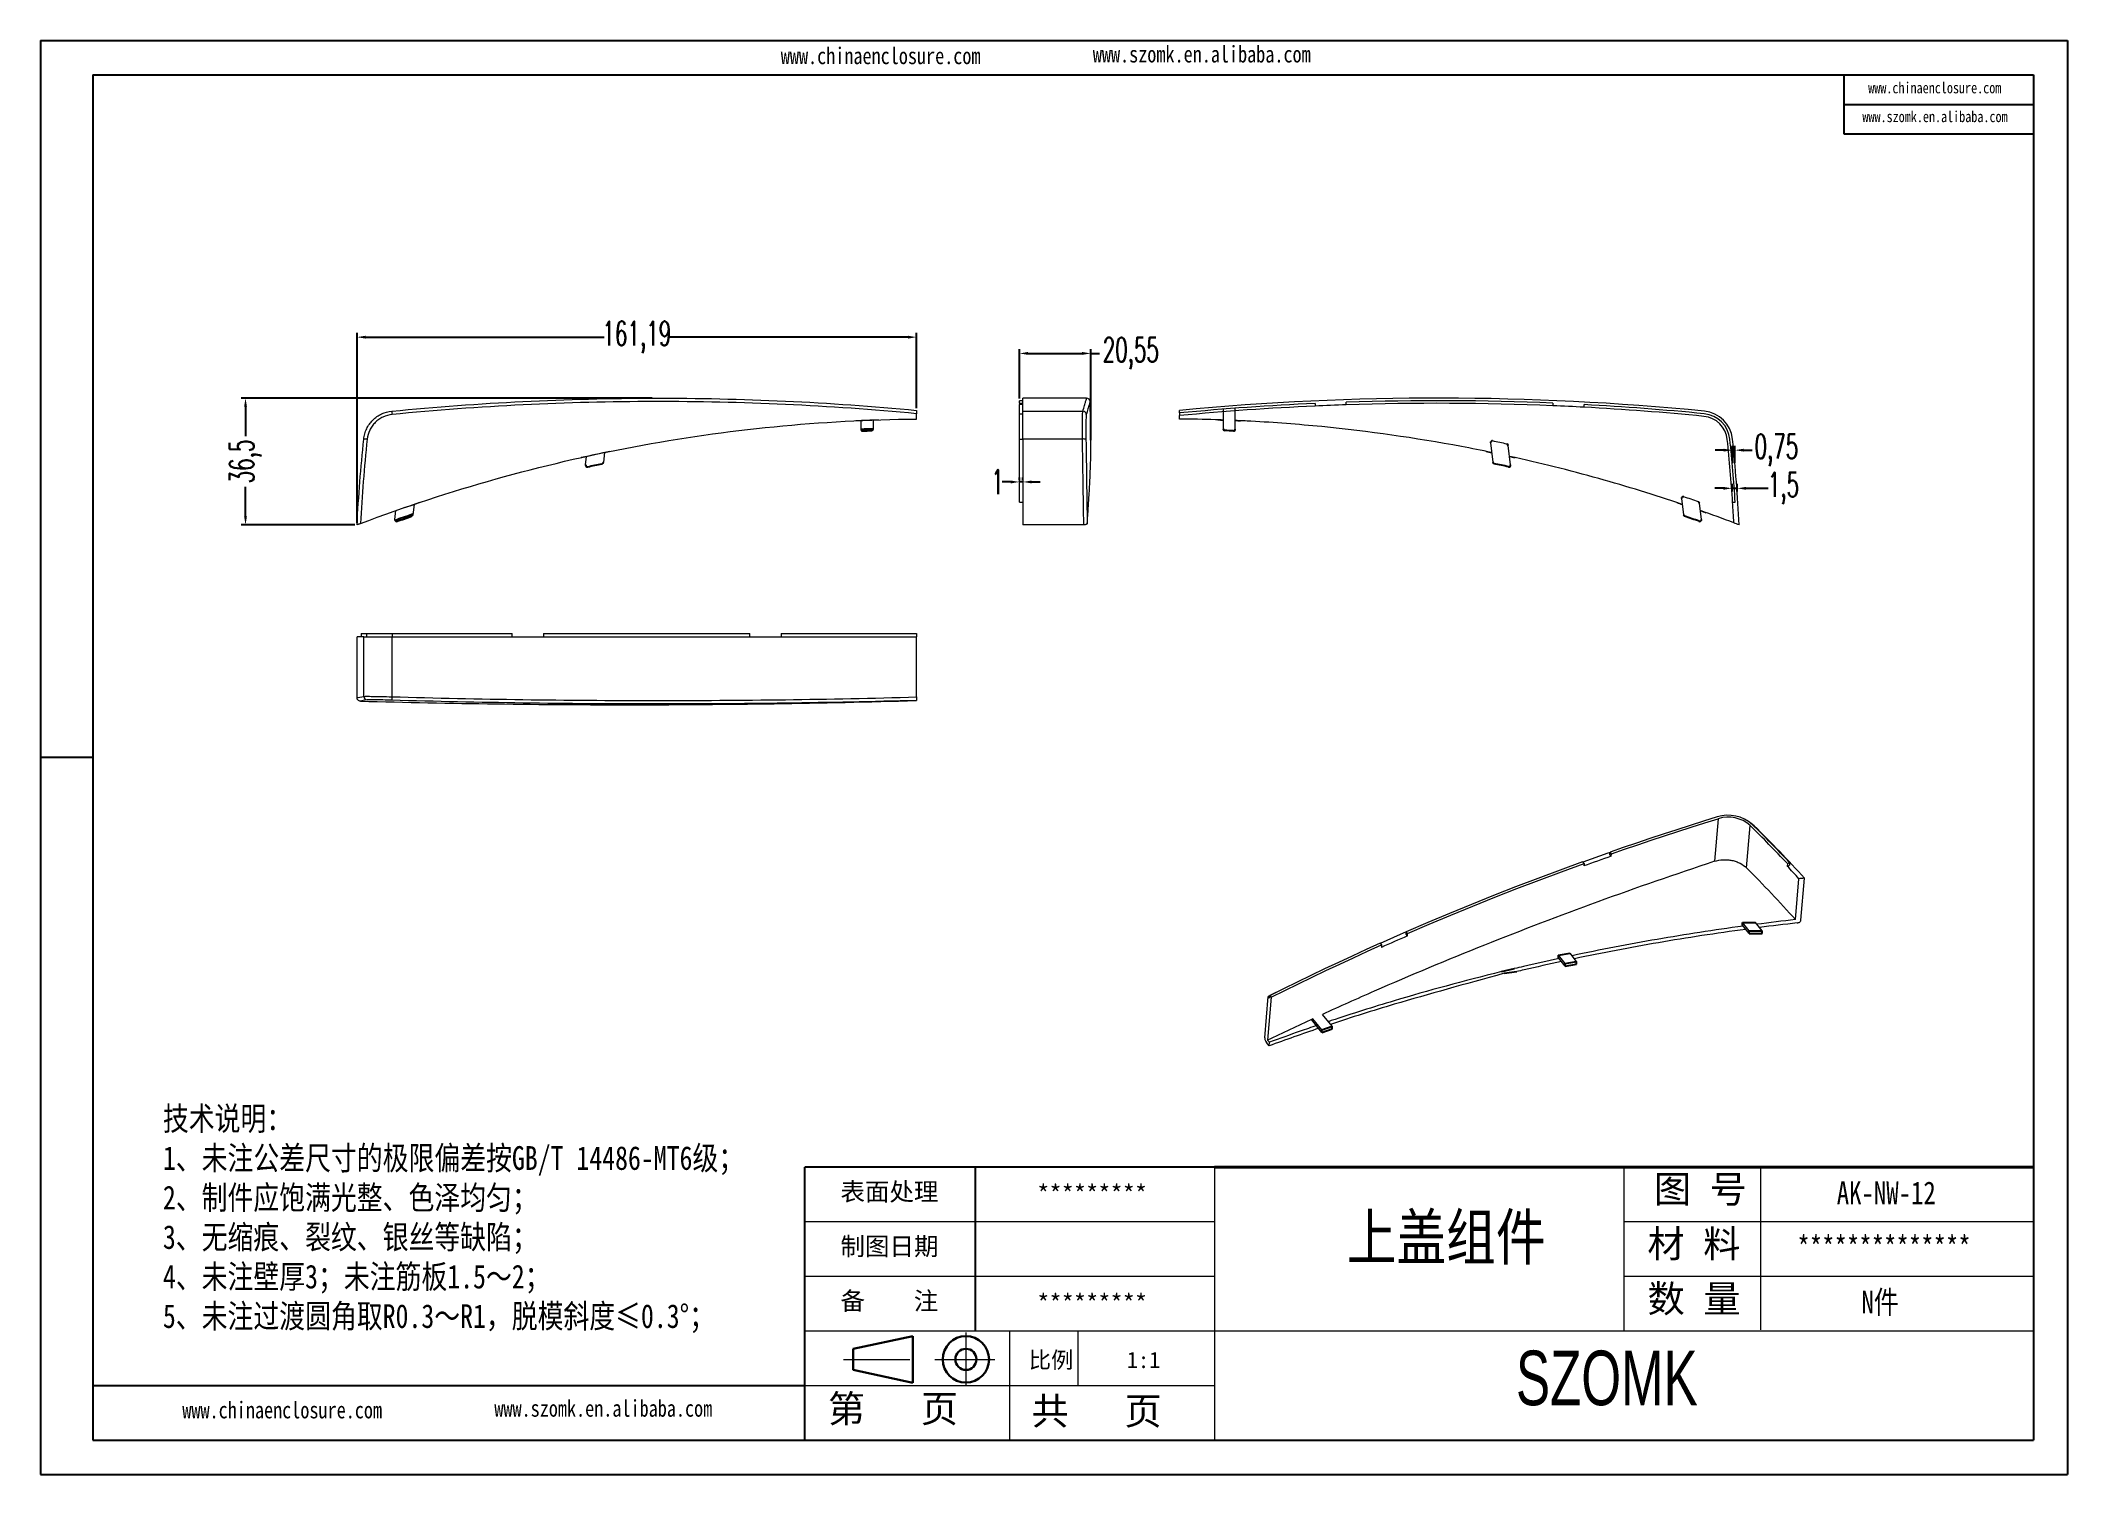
# Model space of a CAD drawing. Header units: inches. Extents: x 2104 to 4068, y 410 to 823.
# Drawn here: x 3484 to 4068, y 410 to 823 of the extents above; entities that cross this region are included whole.
import ezdxf

# ---------------------------------------------------------------- set-up
doc = ezdxf.new("R2010")
doc.units = ezdxf.units.IN
doc.linetypes.add('CENTER2', pattern=[28.575, 19.05, -3.175, 3.175, -3.175])
doc.layers.add('文字', color=81, linetype='Continuous')
for name, color, linetype, lineweight in [('粗实线', 7, 'Continuous', 30), ('细实线', 3, 'Continuous', 9), ('细点划线', 2, 'CENTER2', 9)]:
    doc.layers.add(name, color=color, linetype=linetype, lineweight=lineweight)
doc.styles.add('SLDTEXTSTYLE2', font='TXT', dxfattribs={"width": 0.6, "bigfont": 'bigfont'})
doc.styles.get("Standard").update_dxf_attribs({"font": 'txt', "bigfont": 'gbcbig.shx'})
doc.styles.add('宋体', font='', dxfattribs={"width": 0.8, "height": 3.5})
doc.styles.add('长仿宋', font='', dxfattribs={"width": 0.7, "height": 4})
doc.styles.get('宋体').set_extended_font_data('SimSun')
doc.styles.get('长仿宋').set_extended_font_data('SimSun')
doc.dimstyles.new('7', dxfattribs={"dimtxt": 7, "dimasz": 2.5, "dimexe": 1.25, "dimexo": 0.625, "dimtad": 0, "dimtxsty": 'SLDTEXTSTYLE2', "dimcen": 2.5, "dimclrd": 3, "dimclre": 3, "dimclrt": 256, "dimadec": 0, "dimazin": 0, "dimtfac": 1, "dimtmove": 0, "dimatfit": 3, "dimfxl": 1, "dimarcsym": 0})

msp = doc.modelspace()

# ---------------------------------------------------------------- texts
at = {"char_height": 5.17242, "width": 2939.74597, "attachment_point": 1}
for s, insert in [('{\\fSimHei|b0|i0|c134|p49;表面处理}', (3714.622, 493.804)), ('{\\fSimHei|b0|i0|c134|p49;*********}', (3771.274, 493.139)), ('{\\fSimHei|b0|i0|c134|p49;制图日期}', (3714.622, 478.076)), ('{\\fSimHei|b0|i0|c134|p49;备    注}', (3714.622, 462.348)), ('{\\fSimHei|b0|i0|c134|p49;*********}', (3771.274, 461.683))]:
    msp.add_mtext(s, dxfattribs=dict(at, insert=insert))
at = {"layer": '文字', "color": 0, "attachment_point": 1, "style": '宋体'}
for s, insert, char_height, width in [('www.chinaenclosure.com', (3697.419, 820.676), 4.80578, 84.43291), ('www.szomk.en.alibaba.com', (3787.307, 821.152), 4.80578, 84.43291), ('www.chinaenclosure.com', (4010.669, 810.666), 3.20385, 56.28861), ('www.szomk.en.alibaba.com', (4008.994, 802.369), 3.20385, 56.28861), ('{\\H1.111x;技术说明：\\P1、未注公差尺寸的极限偏差按GB/T 14486-MT6级；\\P2、制件应饱满光整、色泽均匀；\\P3、无缩痕、裂纹、银丝等缺陷；\\P4、未注壁厚3；未注筋板1.5～2；\\P5、未注过渡圆角取R0.3～R1，脱模斜度≤0.3%%D；}', (3519.426, 515.697), 6.14375, 223.77603), ('{\\H1.111x;AK-NW-12}', (4001.61, 494.159), 5.898, 68.18751), ('上盖组件', (3860.504, 484.69), 13.1067, 167.56403), ('{\\H1.111x;**************}', (3990.265, 478.431), 5.898, 68.18751), ('{\\H1.111x;N件}', (4008.745, 462.703), 5.898, 68.18751), ('www.chinaenclosure.com', (3525.013, 430.753), 4.80578, 84.43291), ('www.szomk.en.alibaba.com', (3614.901, 431.229), 4.80578, 84.43291)]:
    msp.add_mtext(s, dxfattribs=dict(at, insert=insert, char_height=char_height, width=width))
at = {"layer": '粗实线', "insert": (3909.211, 445.452), "char_height": 15.728, "width": 176.37397, "attachment_point": 1, "style": '长仿宋'}
msp.add_mtext('{\\fSTXinwei|b0|i0|c134|p2;SZOMK}', dxfattribs=at)
at = {"layer": '细实线', "color": 7, "attachment_point": 1}
for s, insert, char_height, width in [('{\\fSimSun|b0|i0|c134|p54;图 号}', (3948.932, 495.88), 7.864, 39.32), ('{\\fSimSun|b0|i0|c134|p54;材 料   }', (3947.067, 480.152), 7.864, 39.32), ('{\\fSimSun|b0|i0|c134|p54;数 量}', (3947.106, 464.346), 7.864, 35.53055), ('{\\fSimSun|b0|i0|c134|p54;比例}', (3768.849, 445.127), 4.7184, 20.71231), ('{\\fSimSun|b0|i0|c134|p54;1:1}', (3797.111, 445.127), 4.7184, 20.71231), ('{\\fSimSun|b0|i0|c134|p54;第   页}', (3710.982, 432.652), 7.864, 58.98), ('{\\fSimSun|b0|i0|c134|p54; 共   页}', (3764.307, 431.984), 7.864, 58.98)]:
    msp.add_mtext(s, dxfattribs=dict(at, insert=insert, char_height=char_height, width=width))

# ---------------------------------------------------------------- blocks, each defined once
blk = doc.blocks.new('*D71')
at = {"color": 3, "lineweight": -2}
for p, q in [((3575.35, 683.83), (3575.35, 738.51)), ((3577.85, 737.26), (3646.57, 737.26)), ((3734.04, 737.26), (3665.32, 737.26)), ((3736.54, 716.81), (3736.54, 738.51))]:
    blk.add_line(p, q, dxfattribs=at)
at = {"color": 3}
for points in [[(3577.85, 737.67), (3577.85, 736.84), (3575.35, 737.26)], [(3734.04, 737.67), (3734.04, 736.84), (3736.54, 737.26)]]:
    blk.add_solid(points, dxfattribs=at)
at = {"layer": 'Defpoints', "color": 0}
for p in [(3575.35, 737.26), (3736.54, 716.18), (3575.35, 683.21)]:
    blk.add_point(p, dxfattribs=at)
at = {"insert": (3655.94, 737.26), "char_height": 7, "attachment_point": 5, "style": 'SLDTEXTSTYLE2'}
blk.add_mtext('161,19', dxfattribs=at)
blk = doc.blocks.new('*D72')
at = {"color": 3, "lineweight": -2}
for p, q in [((3971.45, 692.77), (3971.45, 694.98)), ((3972.96, 692.77), (3972.96, 694.98)), ((3968.95, 693.73), (3966.45, 693.73)), ((3971.45, 693.73), (3972.96, 693.73)), ((3975.46, 693.73), (3981.81, 693.73))]:
    blk.add_line(p, q, dxfattribs=at)
at = {"color": 3}
for points in [[(3968.95, 694.14), (3968.95, 693.31), (3971.45, 693.73)], [(3975.46, 694.14), (3975.46, 693.31), (3972.96, 693.73)]]:
    blk.add_solid(points, dxfattribs=at)
at = {"layer": 'Defpoints', "color": 0}
for p in [(3971.45, 692.15), (3972.96, 693.73), (3972.96, 692.15)]:
    blk.add_point(p, dxfattribs=at)
at = {"insert": (3986.28, 693.73), "char_height": 7, "attachment_point": 5, "style": 'SLDTEXTSTYLE2'}
blk.add_mtext('1,5', dxfattribs=at)
blk = doc.blocks.new('*D73')
at = {"color": 3, "lineweight": -2}
for p, q in [((3969.05, 704.72), (3966.55, 704.72)), ((3971.55, 701.01), (3971.55, 705.97)), ((3971.55, 704.72), (3972.29, 704.72)), ((3972.29, 701.08), (3972.29, 705.97)), ((3974.79, 704.72), (3977.29, 704.72))]:
    blk.add_line(p, q, dxfattribs=at)
at = {"color": 3}
for points in [[(3969.05, 705.14), (3969.05, 704.31), (3971.55, 704.72)], [(3974.79, 705.14), (3974.79, 704.31), (3972.29, 704.72)]]:
    blk.add_solid(points, dxfattribs=at)
at = {"layer": 'Defpoints', "color": 0}
for p in [(3972.29, 704.72), (3971.55, 700.38), (3972.29, 700.45)]:
    blk.add_point(p, dxfattribs=at)
at = {"insert": (3984.22, 704.72), "char_height": 7, "attachment_point": 5, "style": 'SLDTEXTSTYLE2'}
blk.add_mtext('0,75', dxfattribs=at)
blk = doc.blocks.new('*D74')
at = {"color": 3, "lineweight": -2}
for p, q in [((3766.18, 719.58), (3766.18, 733.83)), ((3768.68, 732.58), (3784.23, 732.58)), ((3786.73, 707.56), (3786.73, 733.83)), ((3786.73, 732.58), (3789.23, 732.58))]:
    blk.add_line(p, q, dxfattribs=at)
at = {"color": 3}
for points in [[(3768.68, 733), (3768.68, 732.16), (3766.18, 732.58)], [(3784.23, 733), (3784.23, 732.16), (3786.73, 732.58)]]:
    blk.add_solid(points, dxfattribs=at)
at = {"layer": 'Defpoints', "color": 0}
for p in [(3786.73, 732.58), (3766.18, 718.96), (3786.73, 706.93)]:
    blk.add_point(p, dxfattribs=at)
at = {"insert": (3798.25, 732.58), "char_height": 7, "attachment_point": 5, "style": 'SLDTEXTSTYLE2'}
blk.add_mtext('20,55', dxfattribs=at)
blk = doc.blocks.new('*D75')
at = {"color": 3, "lineweight": -2}
for p, q in [((3763.68, 695.57), (3761.18, 695.57)), ((3766.18, 696.19), (3766.18, 696.82)), ((3767.18, 695.57), (3766.18, 695.57)), ((3767.18, 696.19), (3767.18, 696.82)), ((3769.68, 695.57), (3772.18, 695.57))]:
    blk.add_line(p, q, dxfattribs=at)
at = {"color": 3}
for points in [[(3763.68, 695.98), (3763.68, 695.15), (3766.18, 695.57)], [(3769.68, 695.98), (3769.68, 695.15), (3767.18, 695.57)]]:
    blk.add_solid(points, dxfattribs=at)
at = {"layer": 'Defpoints', "color": 0}
for p in [(3766.18, 695.57), (3766.18, 695.57), (3767.18, 695.57)]:
    blk.add_point(p, dxfattribs=at)
at = {"insert": (3759.85, 695.57), "char_height": 7, "attachment_point": 5, "style": 'SLDTEXTSTYLE2'}
blk.add_mtext('1', dxfattribs=at)
blk = doc.blocks.new('*D76')
at = {"color": 3, "lineweight": -2}
for p, q in [((3660.32, 719.7), (3541.97, 719.7)), ((3543.22, 717.2), (3543.22, 708.73)), ((3543.22, 685.71), (3543.22, 694.18)), ((3574.72, 683.21), (3541.97, 683.21))]:
    blk.add_line(p, q, dxfattribs=at)
at = {"color": 3}
for points in [[(3542.81, 717.2), (3543.64, 717.2), (3543.22, 719.7)], [(3542.81, 685.71), (3543.64, 685.71), (3543.22, 683.21)]]:
    blk.add_solid(points, dxfattribs=at)
at = {"layer": 'Defpoints', "color": 0}
for p in [(3660.95, 719.7), (3543.22, 683.21), (3575.35, 683.21)]:
    blk.add_point(p, dxfattribs=at)
at = {"insert": (3543.22, 701.45), "char_height": 7, "attachment_point": 5, "rotation": 90, "style": 'SLDTEXTSTYLE2'}
blk.add_mtext('36,5', dxfattribs=at)

# ---------------------------------------------------------------- dimensions: what is measured, and where the dimension line sits
for base, p1, p2, picture, middle in [((3575.349, 737.257), (3736.541, 716.185), (3575.349, 683.205), '*D71', (3655.945, 737.257)), ((3766.177, 695.567), (3767.177, 695.567), (3766.177, 695.567), '*D75', (3759.852, 695.567))]:
    dim = msp.add_linear_dim(base=base, p1=p1, p2=p2, dimstyle='7')
    dim.commit()
    dim.dimension.update_dxf_attribs({"geometry": picture, "text_midpoint": middle})
for base, p1, p2, picture, middle in [((3786.727, 732.579), (3766.177, 718.955), (3786.727, 706.932), '*D74', (3798.252, 732.579)), ((3972.293, 704.722), (3971.546, 700.384), (3972.293, 700.451), '*D73', (3984.218, 704.722)), ((3972.959, 693.726), (3971.455, 692.147), (3972.959, 692.147), '*D72', (3986.284, 693.726))]:
    dim = msp.add_linear_dim(base=base, p1=p1, p2=p2, dimstyle='7')
    dim.commit()
    dim.dimension.update_dxf_attribs({"geometry": picture, "text_midpoint": middle, "dimtype": 160})
dim = msp.add_linear_dim(base=(3543.222, 683.205), p1=(3660.948, 719.704), p2=(3575.349, 683.205), angle=90, dimstyle='7')
dim.commit()
dim.dimension.update_dxf_attribs({"geometry": '*D76', "text_midpoint": (3543.222, 701.455)})

# ---------------------------------------------------------------- linework, layer by layer
for p, q in [((3484.172, 822.657), (4068.074, 822.657)), ((3484.172, 822.657), (3484.172, 409.797)), ((4068.074, 822.657), (4068.074, 409.797)), ((3499.281, 812.827), (4058.244, 812.827)), ((3499.281, 812.827), (3499.281, 419.627)), ((4003.633, 812.827), (4003.633, 795.761)), ((4058.244, 812.827), (4058.244, 419.627)), ((4003.633, 804.294), (4058.244, 804.294)), ((4003.633, 795.761), (4058.244, 795.761)), ((3499.281, 616.227), (3484.172, 616.227)), ((3484.172, 600.936), (3484.172, 409.797)), ((3974.442, 568.676), (3978.183, 568.719)), ((3974.442, 567.926), (3974.442, 568.676)), ((3976.347, 566.295), (3980.088, 566.337)), ((3976.347, 565.545), (3976.347, 566.295)), ((3976.347, 565.545), (3980.088, 565.587)), ((3980.088, 565.587), (3980.088, 566.337)), ((3905.072, 554.588), (3908.77, 555.435)), ((3921.492, 559.296), (3924.784, 559.9)), ((3921.492, 558.546), (3921.492, 559.296)), ((3923.398, 556.914), (3926.689, 557.519)), ((3923.398, 556.164), (3923.398, 556.914)), ((3923.398, 556.164), (3926.689, 556.769)), ((3926.689, 556.769), (3926.689, 557.519)), ((3905.8, 554.083), (3909.453, 554.581)), ((3853.256, 537.828), (3856.233, 538.825)), ((3853.256, 537.078), (3856.233, 538.075)), ((3853.256, 537.078), (3853.256, 537.828)), ((3856.233, 538.075), (3856.233, 538.825)), ((3822.324, 498.267), (3704.364, 498.267)), ((3704.364, 419.627), (3704.364, 498.267)), ((3753.514, 451.083), (3753.514, 498.267)), ((3704.364, 435.355), (3499.281, 435.355)), ((3499.281, 419.627), (4058.244, 419.627)), ((3484.172, 409.797), (4068.074, 409.797)), ((3484.172, 409.797), (3754.497, 409.797))]:
    msp.add_line(p, q)
at = {"color": 7, "linetype": 'Continuous', "lineweight": 15}
for p, q in [((3767.177, 718.955), (3766.177, 718.955)), ((3766.177, 718.258), (3766.177, 718.955)), ((3766.177, 718.258), (3766.177, 717.827)), ((3766.177, 718.258), (3767.177, 718.258)), ((3785.516, 719.705), (3767.177, 719.705)), ((3767.177, 715.951), (3767.177, 719.705)), ((3786.727, 706.932), (3786.521, 718.713)), ((3860.323, 717.763), (3860.323, 718.513)), ((3919.823, 718.258), (3919.823, 717.507)), ((3719.041, 713.165), (3719.041, 713.189)), ((3720.541, 710.777), (3720.541, 713.258)), ((3724.041, 713.398), (3724.041, 710.878)), ((3725.541, 713.45), (3725.541, 713.425)), ((3736.541, 713.685), (3736.541, 715.201)), ((3767.177, 717.827), (3766.177, 717.827)), ((3766.177, 715.204), (3766.177, 717.827)), ((3766.177, 715.204), (3767.177, 715.204)), ((3766.177, 707.85), (3766.177, 715.204)), ((3767.177, 715.951), (3784.433, 715.951)), ((3767.177, 707.928), (3767.177, 715.951)), ((3812.323, 715.431), (3812.323, 716.185)), ((3812.323, 715.431), (3812.323, 714.678)), ((3812.323, 713.685), (3812.323, 714.678)), ((3823.323, 713.45), (3823.323, 713.425)), ((3824.823, 716.398), (3824.823, 710.878)), ((3828.323, 710.777), (3828.323, 716.897)), ((3829.823, 713.165), (3829.823, 713.189)), ((3851.323, 718.16), (3851.323, 717.409)), ((3928.823, 717.076), (3928.823, 717.827)), ((3766.177, 707.85), (3767.177, 707.85)), ((3766.177, 689.705), (3766.177, 707.85)), ((3784.331, 707.928), (3767.177, 707.928)), ((3767.177, 707.928), (3767.177, 683.205)), ((3901.857, 706.816), (3902.54, 701.253)), ((3639.936, 702.568), (3639.94, 702.598)), ((3641.192, 700.485), (3641.493, 702.941)), ((3646.666, 704.043), (3646.324, 701.253)), ((3648.217, 704.362), (3648.213, 704.333)), ((3900.647, 704.362), (3900.651, 704.333)), ((3907.672, 700.485), (3906.99, 706.04)), ((3908.928, 702.568), (3908.924, 702.598)), ((3591.783, 689.121), (3591.415, 686.124)), ((3593.359, 689.652), (3593.354, 689.61)), ((3766.177, 689.705), (3767.177, 689.705)), ((3955.505, 689.652), (3955.51, 689.61)), ((3956.879, 690.769), (3957.449, 686.124)), ((3962.652, 684.778), (3962.081, 689.432)), ((3971.624, 689.705), (3972.376, 689.705)), ((3584.936, 686.699), (3584.942, 686.743)), ((3586.212, 684.778), (3586.522, 687.303)), ((3784.697, 683.205), (3767.177, 683.205)), ((3963.928, 686.699), (3963.922, 686.743)), ((3575.349, 633.455), (3575.349, 650.975)), ((3577.292, 650.975), (3575.349, 650.975)), ((3576.489, 651.975), (3576.489, 650.975)), ((3576.489, 651.975), (3578.038, 651.975)), ((3577.292, 633.821), (3577.292, 650.975)), ((3577.292, 650.975), (3585.366, 650.975)), ((3578.038, 651.975), (3578.038, 650.975)), ((3578.038, 651.975), (3585.439, 651.975)), ((3585.366, 650.975), (3736.541, 650.975)), ((3585.366, 650.975), (3585.366, 633.72)), ((3585.439, 651.975), (3585.439, 650.975)), ((3585.439, 651.975), (3620.041, 651.975)), ((3620.041, 650.975), (3620.041, 651.975)), ((3629.041, 651.975), (3629.041, 650.975)), ((3629.041, 651.975), (3688.541, 651.975)), ((3688.541, 650.975), (3688.541, 651.975)), ((3697.541, 651.975), (3697.541, 650.975)), ((3697.541, 651.975), (3736.541, 651.975)), ((3736.541, 651.975), (3736.541, 650.975)), ((3736.541, 633.652), (3736.541, 650.975)), ((3967.474, 598.612), (3966.428, 586.335)), ((3975.644, 584.438), (3976.685, 596.649)), ((3928.416, 586.171), (3928.806, 585.692)), ((3928.806, 585.692), (3928.748, 585.001)), ((3936.248, 588.278), (3936.307, 588.969)), ((3936.639, 587.799), (3936.248, 588.278)), ((3936.698, 588.49), (3936.307, 588.969)), ((3936.639, 587.799), (3936.698, 588.49)), ((3987.403, 585.666), (3987.344, 584.975)), ((3987.344, 584.975), (3987.984, 585.231)), ((3987.403, 585.666), (3988.043, 585.922)), ((3988.043, 585.922), (3987.984, 585.231)), ((3989.726, 569.56), (3990.729, 581.326)), ((3991.306, 569.372), (3992.338, 581.479)), ((3976.347, 566.295), (3974.442, 568.676)), ((3976.347, 565.545), (3974.442, 567.926)), ((3980.088, 566.337), (3978.183, 568.719)), ((3870.113, 562.721), (3870.504, 562.242)), ((3870.504, 562.242), (3870.445, 561.551)), ((3877.537, 565.328), (3877.596, 566.019)), ((3877.928, 564.85), (3877.537, 565.328)), ((3877.986, 565.541), (3877.596, 566.019)), ((3877.928, 564.85), (3877.986, 565.541)), ((3923.398, 556.914), (3921.492, 559.296)), ((3923.398, 556.164), (3921.492, 558.546)), ((3926.689, 557.519), (3924.784, 559.9)), ((3842.653, 549.837), (3837.858, 547.456)), ((3836.838, 535.485), (3837.858, 547.456)), ((3838.701, 547.187), (3837.651, 534.867)), ((3838.25, 546.976), (3837.858, 547.456)), ((3838.309, 547.667), (3838.25, 546.976)), ((3838.309, 547.667), (3838.701, 547.187)), ((3853.256, 537.078), (3850.281, 540.797)), ((3853.256, 537.828), (3850.719, 540.999)), ((3856.233, 538.825), (3853.481, 542.265)), ((3838.079, 533.185), (3837.291, 534.169)), ((3838.167, 534.222), (3837.651, 534.867)), ((3838.079, 533.185), (3838.167, 534.222))]:
    msp.add_line(p, q, dxfattribs=at)
at = {"color": 7, "linetype": 'Continuous', "lineweight": 15, "flags": 128}
for points in [[(3967.148, 599.112), (3963.255, 597.9), (3959.373, 596.671), (3955.502, 595.427), (3951.641, 594.167), (3947.791, 592.891), (3943.952, 591.599), (3940.124, 590.292), (3936.307, 588.969)], [(3936.698, 588.49), (3940.507, 589.811), (3944.327, 591.115), (3948.158, 592.404), (3951.999, 593.677), (3955.852, 594.934), (3959.716, 596.176), (3963.59, 597.402), (3967.474, 598.612)], [(3977.816, 596.566), (3977.005, 597.267), (3976.497, 597.626)], [(3928.416, 586.171), (3921.938, 583.81), (3915.495, 581.403), (3909.087, 578.951), (3902.715, 576.454), (3896.379, 573.912), (3890.08, 571.325), (3883.819, 568.694), (3877.596, 566.019)], [(3877.986, 565.541), (3884.21, 568.216), (3890.471, 570.847), (3896.77, 573.434), (3903.105, 575.976), (3909.477, 578.473), (3915.885, 580.925), (3922.329, 583.332), (3928.806, 585.692)], [(3936.302, 588.912), (3935.714, 588.706), (3928.448, 586.131)], [(3936.639, 587.799), (3935.65, 587.453), (3934.662, 587.106), (3933.674, 586.758), (3932.687, 586.409), (3931.701, 586.059), (3930.716, 585.707), (3929.731, 585.355), (3928.748, 585.001)], [(3992.338, 581.479), (3992.137, 581.46), (3991.935, 581.442), (3991.734, 581.422), (3991.533, 581.403), (3991.332, 581.384), (3991.131, 581.365), (3990.93, 581.346), (3990.729, 581.326)], [(3870.113, 562.721), (3866.077, 560.904), (3862.057, 559.069), (3858.055, 557.215), (3854.071, 555.343), (3850.103, 553.451), (3846.154, 551.542), (3842.223, 549.614), (3838.309, 547.667)], [(3838.701, 547.187), (3842.615, 549.134), (3846.546, 551.062), (3850.495, 552.972), (3854.462, 554.863), (3858.446, 556.736), (3862.448, 558.59), (3866.467, 560.426), (3870.504, 562.242)], [(3877.594, 566), (3875.88, 565.254), (3870.12, 562.712)], [(3877.928, 564.85), (3876.989, 564.441), (3876.051, 564.031), (3875.115, 563.62), (3874.179, 563.209), (3873.244, 562.796), (3872.31, 562.382), (3871.377, 561.967), (3870.445, 561.551)]]:
    msp.add_lwpolyline(points, dxfattribs=at)
at = {"color": 7, "linetype": 'Continuous', "lineweight": 15}
for centre, radius, start, end in [((3785.521, 718.705), 1, 0.416286, 90.201573), ((3886.698, -67.654), 787.359, 84.402353, 95.420255), ((3886.698, -67.654), 786.609, 87.586434, 91.921425), ((3886.698, -67.654), 785.859, 87.584129, 91.923259), ((3594.002, 716.056), 8.637, 180.694367, 187.199611), ((3784.431, 714.95), 1.001, 1.31664, 89.936124), ((3886.698, -67.654), 786.609, 92.577484, 95.425438), ((3886.698, -67.654), 785.859, 92.579946, 95.430632), ((3886.698, -67.654), 785.859, 91.923259, 92.579946), ((3886.698, -67.654), 785.859, 86.927196, 87.584129), ((3886.698, -67.654), 786.609, 84.402353, 86.930128), ((3886.698, -67.654), 785.859, 84.402353, 86.927196), ((3962.62, 706.994), 7.5, 5.956343, 84.402353), ((3962.62, 706.994), 8.25, 5.956343, 84.402353), ((3962.62, 706.994), 9, 5.956343, 84.402353), ((3576.245, 690.859), 17.101, 83.253355, 86.488977), ((3784.604, 705.262), 2.679, 74.275233, 95.85107), ((3487.815, 657.455), 484.883, 3.81361, 5.956343), ((3487.815, 657.455), 485.633, 3.807712, 5.956343), ((3487.815, 657.455), 486.383, 3.034763, 5.956343), ((3487.815, 657.455), 484.883, 3.112979, 3.81361), ((3807.912, 248.88), 464.826, 69.128734, 69.330882), ((3578.292, 633.821), 0.999, 179.953051, 267.850308), ((3588.09, 633.402), 2.743, 173.341572, 194.382188), ((3970.313, 589.112), 10.489, 48.378918, 107.564469), ((3970.353, 589.526), 9.531, 48.363261, 107.580126), ((3690.095, 306.272), 407.986, 43.220835, 45.376059), ((3690.262, 306.142), 408.596, 43.214866, 45.376096), ((3692.302, 307.221), 406.496, 42.429942, 45.381807), ((3697.25, 312.417), 398.047, 42.498481, 43.214875)]:
    msp.add_arc(centre, radius, start, end, dxfattribs=at)
at = {"color": 7, "linetype": 'Continuous'}
for centre, start, end in [((3721.041, 710.777), 180, 272.467722), ((3723.541, 710.878), 272.157403, 0), ((3825.323, 710.878), 180, 267.842597), ((3827.823, 710.777), 267.532278, 0), ((3902.354, 706.877), 78.050315, 187.000004), ((3645.828, 701.314), 281.872402, 352.999996), ((3903.037, 701.314), 187.000004, 258.127598), ((3906.494, 705.979), 7.000019, 77.493763), ((3641.688, 700.424), 172.999981, 282.397576), ((3907.176, 700.424), 257.602424, 7.000019), ((3957.375, 690.83), 71.156811, 187.000078), ((3961.585, 689.371), 6.999909, 70.625534), ((3586.708, 684.717), 173.000091, 289.490017), ((3590.918, 686.185), 288.937162, 352.999922), ((3957.946, 686.185), 187.000078, 251.062838), ((3962.156, 684.717), 250.509983, 6.999909)]:
    msp.add_arc(centre, 0.5, start, end, dxfattribs=at)
at = {"color": 7, "linetype": 'Continuous', "lineweight": 15}
for points in [[(3585.366, 715.951), (3610.558, 718.42), (3660.945, 720.911), (3711.341, 718.576), (3736.541, 716.185)], [(3736.541, 715.201), (3711.352, 717.592), (3660.979, 719.928), (3610.614, 717.44), (3585.433, 714.973)], [(3725.541, 713.425), (3723.374, 713.354), (3721.207, 713.267), (3719.041, 713.165)], [(3823.323, 713.425), (3823.823, 713.409), (3824.323, 713.392), (3824.823, 713.373)], [(3828.323, 713.233), (3828.823, 713.211), (3829.323, 713.188), (3829.823, 713.165)], [(3575.349, 683.205), (3575.786, 691.463), (3576.434, 699.703), (3577.292, 707.928)], [(3578.254, 707.841), (3577.412, 699.77), (3576.772, 691.683), (3576.336, 683.58)], [(3784.697, 683.205), (3784.568, 691.463), (3784.446, 699.703), (3784.331, 707.928)], [(3785.33, 707.841), (3785.444, 699.77), (3785.563, 691.683), (3785.69, 683.58)], [(3906.602, 706.468), (3905.222, 706.774), (3903.84, 707.073), (3902.457, 707.366)], [(3648.213, 704.333), (3645.449, 703.77), (3642.69, 703.181), (3639.936, 702.568)], [(3900.651, 704.333), (3901.168, 704.228), (3901.685, 704.121), (3902.201, 704.014)], [(3907.374, 702.911), (3907.892, 702.798), (3908.41, 702.683), (3908.928, 702.568)], [(3593.354, 689.61), (3590.539, 688.667), (3587.733, 687.696), (3584.936, 686.699)], [(3955.51, 689.61), (3956.036, 689.434), (3956.561, 689.257), (3957.087, 689.079)], [(3961.75, 689.843), (3960.348, 690.336), (3958.944, 690.823), (3957.537, 691.303)], [(3971.982, 683.787), (3968.776, 684.997), (3965.563, 686.168), (3962.342, 687.303)], [(3962.348, 687.259), (3962.875, 687.073), (3963.401, 686.886), (3963.928, 686.699)], [(3575.349, 633.455), (3575.786, 633.584), (3576.434, 633.706), (3577.292, 633.821)], [(3578.254, 632.822), (3577.412, 632.709), (3576.772, 632.589), (3576.336, 632.462)], [(3585.366, 633.72), (3610.558, 633.006), (3660.945, 632.28), (3711.341, 632.96), (3736.541, 633.652)], [(3736.541, 632.655), (3711.352, 631.962), (3660.979, 631.28), (3610.614, 632.006), (3585.433, 632.72)], [(3975.644, 584.438), (3980.499, 579.561), (3985.193, 574.602), (3989.726, 569.56)], [(3989.726, 569.56), (3985.999, 569.135), (3982.289, 568.683), (3978.596, 568.202)], [(3990.211, 568.588), (3986.571, 568.176), (3982.948, 567.738), (3979.34, 567.273)], [(3850.719, 540.999), (3846.333, 538.979), (3841.976, 536.935), (3837.651, 534.867)], [(3852.493, 538.282), (3847.652, 536.64), (3842.847, 534.942), (3838.079, 533.185)]]:
    msp.add_open_spline(points, degree=3, dxfattribs=at)
at = {"color": 8, "linetype": 'Continuous', "lineweight": 15}
for points, knots in [([(3784.433, 715.951), (3784.597, 716.518), (3784.926, 717.654), (3785.259, 718.803), (3785.458, 719.487), (3785.539, 719.768), (3785.518, 719.694), (3785.516, 719.688)], [0, 0, 0, 0, 0.2443633, 0.489105, 0.7338466, 0.9798179, 1, 1, 1, 1]), ([(3786.518, 718.713), (3786.519, 718.716), (3786.541, 718.791), (3786.461, 718.518), (3786.266, 717.845), (3785.931, 716.694), (3785.598, 715.547), (3785.432, 714.973)], [0, 0, 0, 0, 0.0112514, 0.2579326, 0.5047693, 0.7522279, 1, 1, 1, 1])]:
    msp.add_open_spline(points, degree=3, knots=knots, dxfattribs=at)
at = {"color": 7, "linetype": 'Continuous', "lineweight": 15}
for points, knots in [([(3576.336, 683.58), (3589.237, 688.466), (3602.254, 692.74), (3628.511, 700.107), (3641.751, 703.2), (3668.451, 708.218), (3681.912, 710.143), (3709.057, 712.811), (3722.741, 713.554), (3736.541, 713.685)], [0, 0, 0, 0, 0.25, 0.25, 0.5, 0.5, 0.75, 0.75, 1, 1, 1, 1]), ([(3577.292, 707.928), (3577.346, 708.443), (3577.443, 708.947), (3577.721, 709.931), (3577.902, 710.412), (3578.35, 711.347), (3578.61, 711.788), (3579.202, 712.622), (3579.535, 713.015), (3580.269, 713.745), (3580.663, 714.073), (3581.5, 714.659), (3581.947, 714.919), (3583.35, 715.578), (3584.334, 715.85), (3585.366, 715.951)], [0, 0, 0, 0, 0.125, 0.125, 0.25, 0.25, 0.375, 0.375, 0.5, 0.5, 0.625, 0.625, 0.75, 0.75, 1, 1, 1, 1]), ([(3585.433, 714.973), (3584.516, 714.883), (3583.642, 714.642), (3582.393, 714.056), (3581.997, 713.825), (3581.252, 713.304), (3580.902, 713.012), (3580.249, 712.364), (3579.953, 712.015), (3579.426, 711.274), (3579.194, 710.881), (3578.598, 709.635), (3578.35, 708.758), (3578.254, 707.841)], [0, 0, 0, 0, 0.25, 0.25, 0.375, 0.375, 0.5, 0.5, 0.625, 0.625, 0.75, 0.75, 1, 1, 1, 1]), ([(3736.541, 716.185), (3736.541, 716.185), (3736.541, 716.159), (3736.541, 716.061), (3736.541, 715.988), (3736.541, 715.716), (3736.541, 715.462), (3736.541, 715.201)], [0, 0, 0, 0, 0.25, 0.25, 0.5, 0.5, 1, 1, 1, 1]), ([(3784.331, 707.928), (3784.325, 708.443), (3784.32, 708.947), (3784.312, 709.931), (3784.31, 710.412), (3784.309, 711.347), (3784.309, 711.788), (3784.313, 712.622), (3784.317, 713.015), (3784.326, 713.745), (3784.332, 714.073), (3784.347, 714.659), (3784.355, 714.919), (3784.384, 715.578), (3784.407, 715.85), (3784.433, 715.951)], [0, 0, 0, 0, 0.125, 0.125, 0.25, 0.25, 0.375, 0.375, 0.5, 0.5, 0.625, 0.625, 0.75, 0.75, 1, 1, 1, 1]), ([(3785.432, 714.973), (3785.406, 714.883), (3785.383, 714.642), (3785.355, 714.056), (3785.346, 713.825), (3785.332, 713.304), (3785.326, 713.012), (3785.316, 712.364), (3785.313, 712.015), (3785.309, 711.274), (3785.308, 710.881), (3785.31, 709.635), (3785.317, 708.758), (3785.33, 707.841)], [0, 0, 0, 0, 0.25, 0.25, 0.375, 0.375, 0.5, 0.5, 0.625, 0.625, 0.75, 0.75, 1, 1, 1, 1]), ([(3824.823, 713.398), (3824.087, 713.425), (3823.351, 713.45), (3819.191, 713.582), (3815.759, 713.652), (3812.323, 713.685)], [0.924051914, 0.924051914, 0.924051914, 0.924051914, 0.9375, 0.9375, 1, 1, 1, 1]), ([(3902.198, 704.043), (3899.297, 704.644), (3896.39, 705.217), (3880.174, 708.254), (3866.76, 710.166), (3846.472, 712.153), (3839.682, 712.669), (3831.351, 713.117), (3829.838, 713.191), (3828.323, 713.257)], [0.44529262, 0.44529262, 0.44529262, 0.44529262, 0.5, 0.5, 0.75, 0.75, 0.875, 0.875, 0.90271814, 0.90271814, 0.90271814, 0.90271814]), ([(3785.69, 683.58), (3785.796, 685.095), (3786.008, 688.124), (3786.262, 692.227), (3786.469, 696.044), (3786.622, 699.532), (3786.714, 702.662), (3786.751, 705.151), (3786.728, 706.424), (3786.718, 706.932)], [0, 0, 0, 0, 0.1472026, 0.2944349, 0.4416374, 0.5939708, 0.7463374, 0.8986707, 1, 1, 1, 1]), ([(3957.082, 689.121), (3949.118, 691.819), (3941.112, 694.291), (3924.546, 698.922), (3915.982, 701.055), (3907.371, 702.941)], [0.09623186, 0.09623186, 0.09623186, 0.09623186, 0.25, 0.25, 0.4127406, 0.4127406, 0.4127406, 0.4127406]), ([(3576.336, 683.58), (3576.209, 683.533), (3576.087, 683.486), (3575.852, 683.397), (3575.745, 683.356), (3575.558, 683.285), (3575.482, 683.256), (3575.377, 683.216), (3575.349, 683.205), (3575.349, 683.205)], [0, 0, 0, 0, 0.25, 0.25, 0.5, 0.5, 0.75, 0.75, 1, 1, 1, 1]), ([(3785.69, 683.58), (3785.687, 683.533), (3785.661, 683.486), (3785.565, 683.397), (3785.496, 683.356), (3785.316, 683.285), (3785.208, 683.256), (3784.965, 683.216), (3784.833, 683.205), (3784.697, 683.205)], [0, 0, 0, 0, 0.25, 0.25, 0.5, 0.5, 0.75, 0.75, 1, 1, 1, 1]), ([(3576.336, 632.462), (3576.209, 632.466), (3576.087, 632.491), (3575.852, 632.588), (3575.745, 632.656), (3575.558, 632.837), (3575.482, 632.944), (3575.377, 633.188), (3575.349, 633.32), (3575.349, 633.455)], [0, 0, 0, 0, 0.25, 0.25, 0.5, 0.5, 0.75, 0.75, 1, 1, 1, 1]), ([(3576.336, 632.462), (3589.237, 632.113), (3602.254, 631.848), (3628.511, 631.495), (3641.751, 631.407), (3668.451, 631.421), (3681.912, 631.522), (3709.057, 631.923), (3722.741, 632.223), (3736.541, 632.628)], [0, 0, 0, 0, 0.25, 0.25, 0.5, 0.5, 0.75, 0.75, 1, 1, 1, 1]), ([(3577.292, 633.821), (3577.346, 633.828), (3577.443, 633.833), (3577.721, 633.84), (3577.902, 633.842), (3578.35, 633.844), (3578.61, 633.843), (3579.202, 633.839), (3579.535, 633.836), (3580.269, 633.826), (3580.663, 633.82), (3581.5, 633.805), (3581.947, 633.797), (3583.35, 633.768), (3584.334, 633.746), (3585.366, 633.72)], [0, 0, 0, 0, 0.125, 0.125, 0.25, 0.25, 0.375, 0.375, 0.5, 0.5, 0.625, 0.625, 0.75, 0.75, 1, 1, 1, 1]), ([(3585.433, 632.72), (3584.516, 632.746), (3583.642, 632.769), (3582.393, 632.798), (3581.997, 632.806), (3581.252, 632.821), (3580.902, 632.827), (3580.249, 632.836), (3579.953, 632.84), (3579.426, 632.844), (3579.194, 632.844), (3578.598, 632.842), (3578.35, 632.835), (3578.254, 632.822)], [0, 0, 0, 0, 0.25, 0.25, 0.375, 0.375, 0.5, 0.5, 0.625, 0.625, 0.75, 0.75, 1, 1, 1, 1]), ([(3736.541, 633.652), (3736.541, 633.522), (3736.541, 633.394), (3736.541, 633.154), (3736.541, 633.044), (3736.541, 632.769), (3736.541, 632.659), (3736.541, 632.655)], [0, 0, 0, 0, 0.25, 0.25, 0.5, 0.5, 1, 1, 1, 1]), ([(3966.428, 586.335), (3943.665, 578.821), (3921.556, 570.77), (3889.361, 557.903), (3878.792, 553.482), (3863.379, 546.738), (3858.411, 544.517), (3853.481, 542.265)], [0, 0, 0, 0, 0.5, 0.5, 0.75, 0.75, 0.87023577, 0.87023577, 0.87023577, 0.87023577]), ([(3966.428, 586.335), (3967.206, 586.592), (3968.026, 586.743), (3969.312, 586.81), (3969.739, 586.804), (3970.589, 586.74), (3971.013, 586.682), (3971.851, 586.509), (3972.256, 586.398), (3973.038, 586.126), (3973.417, 585.965), (3974.499, 585.41), (3975.121, 584.963), (3975.644, 584.438)], [0, 0, 0, 0, 0.25, 0.25, 0.375, 0.375, 0.5, 0.5, 0.625, 0.625, 0.75, 0.75, 1, 1, 1, 1]), ([(3974.642, 567.676), (3966.305, 566.543), (3958.055, 565.269), (3941.632, 562.43), (3933.462, 560.864), (3925.377, 559.159)], [0.09369069, 0.09369069, 0.09369069, 0.09369069, 0.25, 0.25, 0.40804758, 0.40804758, 0.40804758, 0.40804758]), ([(3975.382, 566.751), (3966.906, 565.609), (3958.518, 564.322), (3942.087, 561.492), (3934.039, 559.957), (3926.075, 558.287)], [0.091734, 0.091734, 0.091734, 0.091734, 0.25, 0.25, 0.40504435, 0.40504435, 0.40504435, 0.40504435]), ([(3990.211, 568.588), (3990.344, 568.603), (3990.474, 568.633), (3990.726, 568.723), (3990.842, 568.781), (3991.049, 568.924), (3991.135, 569.006), (3991.261, 569.185), (3991.298, 569.279), (3991.306, 569.372)], [0, 0, 0, 0, 0.25, 0.25, 0.5, 0.5, 0.75, 0.75, 1, 1, 1, 1]), ([(3921.641, 558.36), (3918.196, 557.613), (3914.767, 556.841), (3910.491, 555.842), (3909.63, 555.639), (3908.77, 555.435)], [0.432432952, 0.432432952, 0.432432952, 0.432432952, 0.5, 0.5, 0.517064915, 0.517064915, 0.517064915, 0.517064915]), ([(3922.335, 557.492), (3918.718, 556.712), (3915.118, 555.905), (3910.84, 554.908), (3910.146, 554.745), (3909.453, 554.581)], [0.429347952, 0.429347952, 0.429347952, 0.429347952, 0.5, 0.5, 0.513695533, 0.513695533, 0.513695533, 0.513695533]), ([(3905.072, 554.588), (3893.883, 551.795), (3883.925, 549.093), (3868.007, 544.35), (3861.962, 542.447), (3855.697, 540.365), (3855.422, 540.273), (3855.148, 540.182)], [0.54881293, 0.54881293, 0.54881293, 0.54881293, 0.75, 0.75, 0.875, 0.875, 0.8807289, 0.8807289, 0.8807289, 0.8807289]), ([(3905.8, 554.083), (3894.236, 550.877), (3884.121, 548.138), (3867.972, 543.33), (3861.85, 541.403), (3855.784, 539.387)], [0.54641504, 0.54641504, 0.54641504, 0.54641504, 0.75, 0.75, 0.87612938, 0.87612938, 0.87612938, 0.87612938]), ([(3851.86, 539.073), (3850.245, 538.524), (3848.634, 537.967), (3844.06, 536.366), (3841.105, 535.304), (3838.167, 534.222)], [0.903658718, 0.903658718, 0.903658718, 0.903658718, 0.9375, 0.9375, 1, 1, 1, 1]), ([(3836.838, 535.485), (3836.83, 535.395), (3836.836, 535.29), (3836.873, 535.062), (3836.905, 534.939), (3837.03, 534.576), (3837.156, 534.338), (3837.291, 534.169)], [0, 0, 0, 0, 0.25, 0.25, 0.5, 0.5, 1, 1, 1, 1])]:
    msp.add_open_spline(points, degree=3, knots=knots, dxfattribs=at)
at = {"color": 7, "linetype": 'Continuous'}
for points in [[(3720.541, 710.8), (3721.889, 710.823), (3722.768, 710.85), (3724.041, 710.897)], [(3721.062, 710.278), (3721.894, 710.313), (3722.727, 710.347), (3723.56, 710.378)], [(3827.802, 710.278), (3826.97, 710.313), (3826.137, 710.347), (3825.304, 710.378)], [(3641.796, 699.936), (3643.173, 700.239), (3644.551, 700.535), (3645.93, 700.825)], [(3907.069, 699.936), (3905.691, 700.239), (3904.313, 700.535), (3902.934, 700.825)], [(3586.237, 684.55), (3588.06, 685.195), (3589.25, 685.61), (3591.444, 686.364)], [(3586.875, 684.246), (3588.275, 684.742), (3589.677, 685.23), (3591.081, 685.712)], [(3961.989, 684.246), (3960.589, 684.742), (3959.187, 685.23), (3957.783, 685.712)]]:
    msp.add_open_spline(points, degree=3, dxfattribs=at)
at = {"layer": '粗实线', "color": 7, "lineweight": 40}
msp.add_line((4058.244, 498.267), (3822.324, 498.267), dxfattribs=at)
at = {"layer": '粗实线', "color": 7}
for p, q in [((3735.449, 449.612), (3718.264, 445.969)), ((3735.449, 449.612), (3735.449, 436.144)), ((3718.264, 445.969), (3718.264, 439.892)), ((3718.264, 439.892), (3735.449, 436.144))]:
    msp.add_line(p, q, dxfattribs=at)
for radius in [6.681, 3.039]:
    msp.add_circle((3750.744, 442.931), radius, dxfattribs=at)
at = {"layer": '细实线', "color": 7}
for p, q in [((3822.324, 498.267), (3822.324, 419.627)), ((3940.284, 498.267), (3940.284, 451.083)), ((3979.604, 498.267), (3979.604, 451.414)), ((3822.324, 482.539), (3704.364, 482.539)), ((4058.244, 482.539), (3940.284, 482.539)), ((3822.324, 466.811), (3704.364, 466.811)), ((4058.244, 466.811), (3940.284, 466.811)), ((4058.244, 451.083), (3704.364, 451.083)), ((3763.344, 451.083), (3763.344, 419.627)), ((3783.004, 451.083), (3783.004, 435.355)), ((3822.324, 435.355), (3704.364, 435.355))]:
    msp.add_line(p, q, dxfattribs=at)
at = {"layer": '细点划线', "color": 7}
for p, q in [((3750.744, 450.622), (3750.744, 435.355)), ((3715.524, 442.931), (3736.765, 442.931)), ((3741.808, 442.931), (3759.076, 442.931))]:
    msp.add_line(p, q, dxfattribs=at)

msp.set_redraw_order([(e.dxf.handle, doc.entitydb.next_handle()) for e in msp.query("TEXT MTEXT ATTDEF DIMENSION ARC_DIMENSION")])  # texts and dimensions are drawn at this point

doc.saveas('drawing.dxf')
